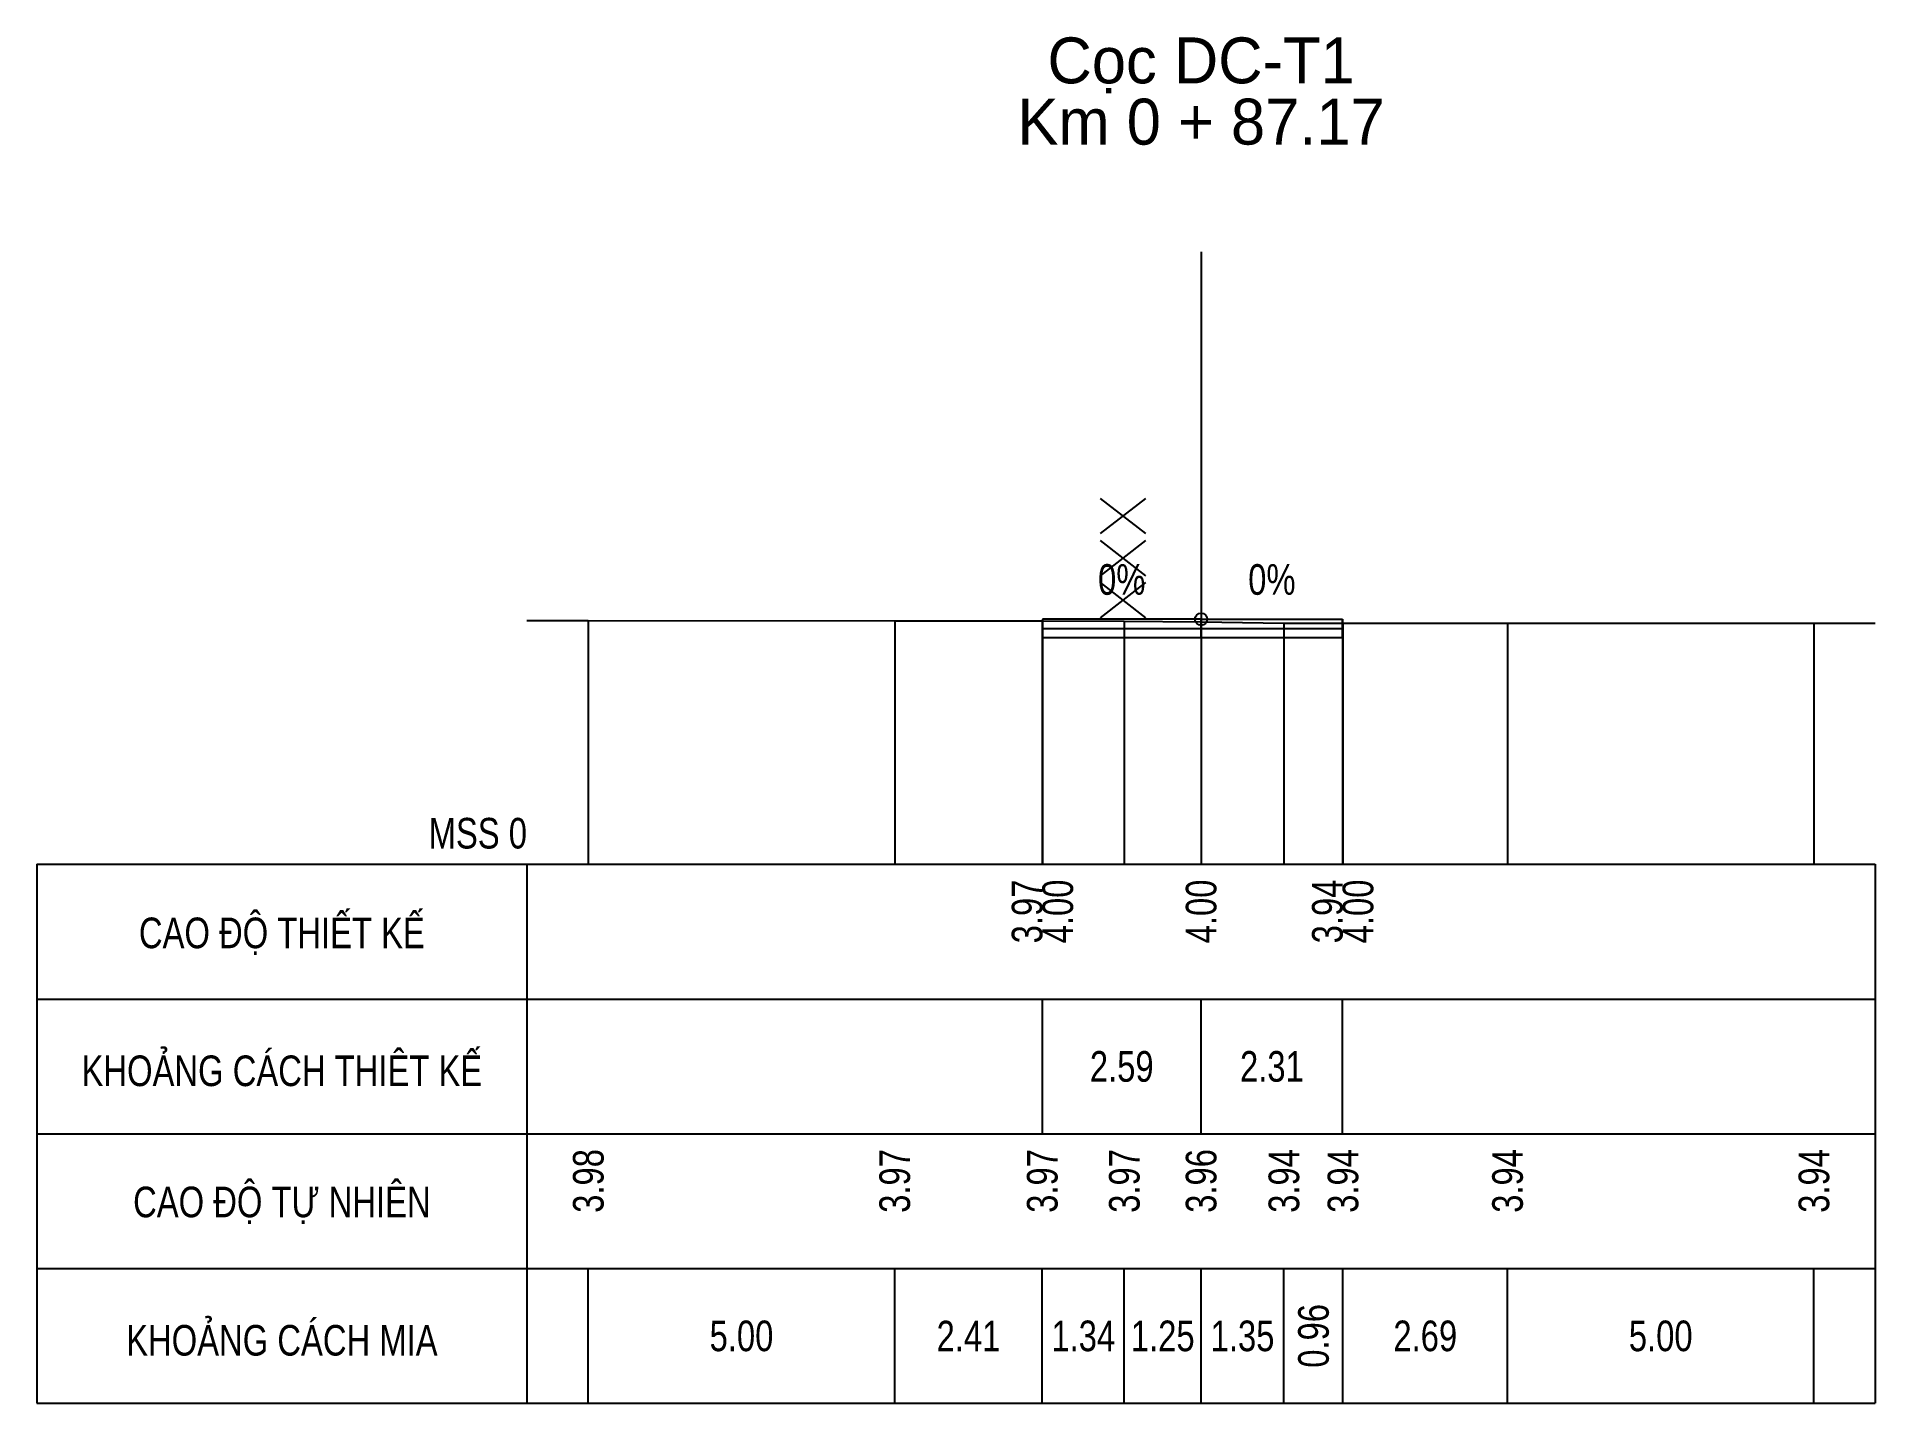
# Model space of a CAD drawing. Header units: inches. Extents: x 285 to 989, y -7 to 128.
# Drawn here: x 958.57 to 988.57, y 42.32 to 64.63 of the extents above; entities that cross this region are included whole.
import ezdxf
from ezdxf.enums import TextEntityAlignment as Align

# ---------------------------------------------------------------- set-up
doc = ezdxf.new("R2010")
doc.units = ezdxf.units.IN
doc.header["$MEASUREMENT"] = 0
for name, color, linetype in [('Bang TN tu nhien', 3, 'Continuous'), ('Dien thiet ke TN', 2, 'Continuous'), ('Duong do thiet ke', 2, 'Continuous'), ('Duong dong trac ngang tu nhien', 9, 'Continuous'), ('KH_VAT', 8, 'Continuous'), ('Khuon duong1', 14, 'Continuous'), ('Mat duong PD 1', 1, 'Continuous'), ('Taluy', 1, 'Continuous'), ('Trac ngang tu nhien', 3, 'Continuous'), ('TracNgang', 7, 'Continuous')]:
    doc.layers.add(name, color=color, linetype=linetype)
doc.styles.add('BangTN', font='viet buddy.shx', dxfattribs={"width": 0.8})

msp = doc.modelspace()

# ---------------------------------------------------------------- texts
at = {"layer": 'Bang TN tu nhien', "color": 3, "style": 'BangTN', "width": 0.8}
for s, p in [('CAO ĐỘ THIẾT KẾ', (962.568, 50.021)), ('KHOẢNG CÁCH THIÊT KẾ', (962.568, 47.821)), ('CAO ĐỘ TỰ NHIÊN', (962.568, 45.621)), ('KHOẢNG CÁCH MIA', (962.568, 43.421))]:
    msp.add_text(s, height=0.5, dxfattribs=at).set_placement(p, align=Align.MIDDLE)
at = {"layer": 'Dien thiet ke TN', "color": 2, "style": 'BangTN', "width": 0.8}
for p in [(976.273, 55.371), (978.723, 55.371)]:
    msp.add_text('0%', height=0.5, dxfattribs=at).set_placement(p, align=Align.BOTTOM_CENTER)
at = {"layer": 'Trac ngang tu nhien', "color": 3, "style": 'BangTN'}
for s, p in [('Cọc DC-T1', (977.568, 63.871)), ('Km 0 + 87.17', (977.568, 62.871))]:
    msp.add_text(s, height=0.75, dxfattribs=at).set_placement(p, align=Align.CENTER)
at = {"layer": 'Trac ngang tu nhien', "color": 3, "insert": (966.568, 51.371), "char_height": 0.5, "attachment_point": 9, "style": 'BangTN'}
msp.add_mtext('MSS 0', dxfattribs=at)
at = {"layer": 'TracNgang', "color": 2, "style": 'BangTN', "width": 0.8}
for s, p in [('3.97', (974.728, 50.871)), ('4.00', (975.228, 50.871)), ('4.00', (977.568, 50.871)), ('3.94', (979.628, 50.871)), ('4.00', (980.128, 50.871))]:
    msp.add_text(s, height=0.5, rotation=90, dxfattribs=at).set_placement(p, align=Align.MIDDLE_RIGHT)
for s, p in [('2.59', (976.273, 47.821)), ('2.31', (978.723, 47.821))]:
    msp.add_text(s, height=0.5, dxfattribs=at).set_placement(p, align=Align.MIDDLE)
at = {"layer": 'TracNgang', "color": 3, "style": 'BangTN', "width": 0.8}
for s, p in [('3.98', (967.568, 46.471)), ('3.97', (972.568, 46.471)), ('3.97', (974.976, 46.471)), ('3.97', (976.315, 46.471)), ('3.96', (977.568, 46.471)), ('3.94', (978.919, 46.471)), ('3.94', (979.883, 46.471)), ('3.94', (982.568, 46.471)), ('3.94', (987.568, 46.471))]:
    msp.add_text(s, height=0.5, rotation=90, dxfattribs=at).set_placement(p, align=Align.MIDDLE_RIGHT)
msp.add_text('0.96', height=0.5, rotation=90, dxfattribs=at).set_placement((979.401, 43.421), align=Align.MIDDLE)
for s, p in [('5.00', (970.068, 43.421)), ('2.41', (973.772, 43.421)), ('1.34', (975.645, 43.421)), ('1.25', (976.942, 43.421)), ('1.35', (978.244, 43.421)), ('2.69', (981.226, 43.421)), ('5.00', (985.068, 43.421))]:
    msp.add_text(s, height=0.5, dxfattribs=at).set_placement(p, align=Align.MIDDLE)

# ---------------------------------------------------------------- blocks, each defined once
blk = doc.blocks.new('HANGRAO')
at = {"color": 2, "linetype": 'Continuous'}
for p, q in [((-1.32, 6.67), (1.16, 4.76)), ((1.16, 6.67), (-1.32, 4.76)), ((1.16, 4.38), (-1.32, 2.47)), ((-1.32, 4.38), (1.16, 2.47)), ((-1.32, 2.09), (1.16, 0.18)), ((1.16, 2.09), (-1.32, 0.18))]:
    blk.add_line(p, q, dxfattribs=at)
blk = doc.blocks.new('ChieuDungVat3.dwg')
at = {"layer": 'KH_VAT', "color": 1, "xscale": 1.5, "yscale": 1.5, "zscale": 1.5}
blk.add_blockref('HANGRAO', (0, 0), dxfattribs=at)

# ---------------------------------------------------------------- linework, layer by layer
at = {"layer": 'Bang TN tu nhien', "color": 3}
for p, q in [((977.568, 61.121), (977.568, 51.121)), ((958.568, 51.121), (958.568, 42.321)), ((958.568, 51.121), (988.568, 51.121)), ((966.568, 51.121), (966.568, 42.321)), ((988.568, 51.121), (988.568, 42.321)), ((958.568, 48.921), (988.568, 48.921)), ((958.568, 46.721), (988.568, 46.721)), ((958.568, 44.521), (988.568, 44.521)), ((958.568, 42.321), (988.568, 42.321))]:
    msp.add_line(p, q, dxfattribs=at)
at = {"layer": 'Dien thiet ke TN'}
for p, q in [((974.978, 55.121), (974.978, 51.121)), ((974.978, 55.121), (974.978, 51.121)), ((974.978, 55.121), (974.978, 51.121)), ((974.978, 55.121), (974.978, 51.121)), ((974.978, 55.121), (974.978, 51.121)), ((977.568, 55.121), (977.568, 51.121)), ((977.568, 55.121), (977.568, 51.121)), ((979.878, 55.121), (979.878, 51.121)), ((979.878, 55.121), (979.878, 51.121)), ((979.878, 55.121), (979.878, 51.121)), ((979.878, 55.121), (979.878, 51.121)), ((979.878, 55.121), (979.878, 51.121))]:
    msp.add_line(p, q, dxfattribs=at)
at = {"layer": 'Duong do thiet ke', "color": 1}
msp.add_circle((977.568, 55.121), 0.1, dxfattribs=at)
at = {"layer": 'Duong dong trac ngang tu nhien', "color": 8}
for p, q in [((967.568, 55.1), (967.568, 51.121)), ((972.568, 55.095), (972.568, 51.121)), ((974.976, 55.093), (974.976, 51.121)), ((976.315, 55.092), (976.315, 51.121)), ((977.568, 55.077), (977.568, 51.121)), ((978.919, 55.056), (978.919, 51.121)), ((979.883, 55.056), (979.883, 51.121)), ((982.568, 55.056), (982.568, 51.121)), ((987.568, 55.056), (987.568, 51.121))]:
    msp.add_line(p, q, dxfattribs=at)
at = {"layer": 'Khuon duong1', "color": 2}
for points in [[(974.978, 55.121), (974.978, 54.971), (974.978, 54.821), (977.568, 54.821), (977.568, 54.971), (977.568, 55.121)], [(977.568, 55.121), (977.568, 54.971), (977.568, 54.821), (979.878, 54.821), (979.878, 54.971), (979.878, 55.121)]]:
    msp.add_lwpolyline(points, dxfattribs=at)
at = {"layer": 'Khuon duong1', "color": 1}
for points in [[(974.978, 54.971), (977.568, 54.971)], [(977.568, 54.971), (979.878, 54.971)]]:
    msp.add_lwpolyline(points, dxfattribs=at)
at = {"layer": 'Mat duong PD 1'}
for points in [[(977.568, 55.121), (974.978, 55.121)], [(977.568, 55.121), (979.878, 55.121)]]:
    msp.add_lwpolyline(points, dxfattribs=at)
at = {"layer": 'Taluy'}
for points in [[(974.978, 55.121), (974.978, 55.093), (974.978, 55.093)], [(979.878, 55.121), (979.878, 55.056), (979.878, 55.056)]]:
    msp.add_lwpolyline(points, dxfattribs=at)
at = {"layer": 'Trac ngang tu nhien', "color": 3}
msp.add_lwpolyline([(966.568, 55.101), (967.568, 55.1), (972.568, 55.095), (974.976, 55.093), (976.315, 55.092), (977.568, 55.077), (978.919, 55.056), (979.883, 55.056), (982.568, 55.056), (987.568, 55.056), (988.568, 55.056)], dxfattribs=at)
at = {"layer": 'TracNgang', "color": 2}
for p, q in [((974.978, 46.721), (974.978, 48.921)), ((977.568, 46.721), (977.568, 48.921)), ((979.878, 46.721), (979.878, 48.921))]:
    msp.add_line(p, q, dxfattribs=at)
at = {"layer": 'TracNgang', "color": 3}
for p, q in [((967.568, 42.321), (967.568, 44.521)), ((972.568, 42.321), (972.568, 44.521)), ((974.976, 42.321), (974.976, 44.521)), ((976.315, 42.321), (976.315, 44.521)), ((977.568, 42.321), (977.568, 44.521)), ((978.919, 42.321), (978.919, 44.521)), ((979.883, 42.321), (979.883, 44.521)), ((982.568, 42.321), (982.568, 44.521)), ((987.568, 42.321), (987.568, 44.521))]:
    msp.add_line(p, q, dxfattribs=at)

# ---------------------------------------------------------------- block references
at = {"color": 3, "xscale": 0.1999999999999886, "yscale": 0.1999999999999993, "zscale": 0.2}
msp.add_blockref('ChieuDungVat3.dwg', (976.315, 55.092), dxfattribs=at)

msp.set_redraw_order([(e.dxf.handle, doc.entitydb.next_handle()) for e in msp.query("TEXT MTEXT ATTDEF DIMENSION ARC_DIMENSION")])  # texts and dimensions are drawn at this point

doc.saveas('drawing.dxf')
